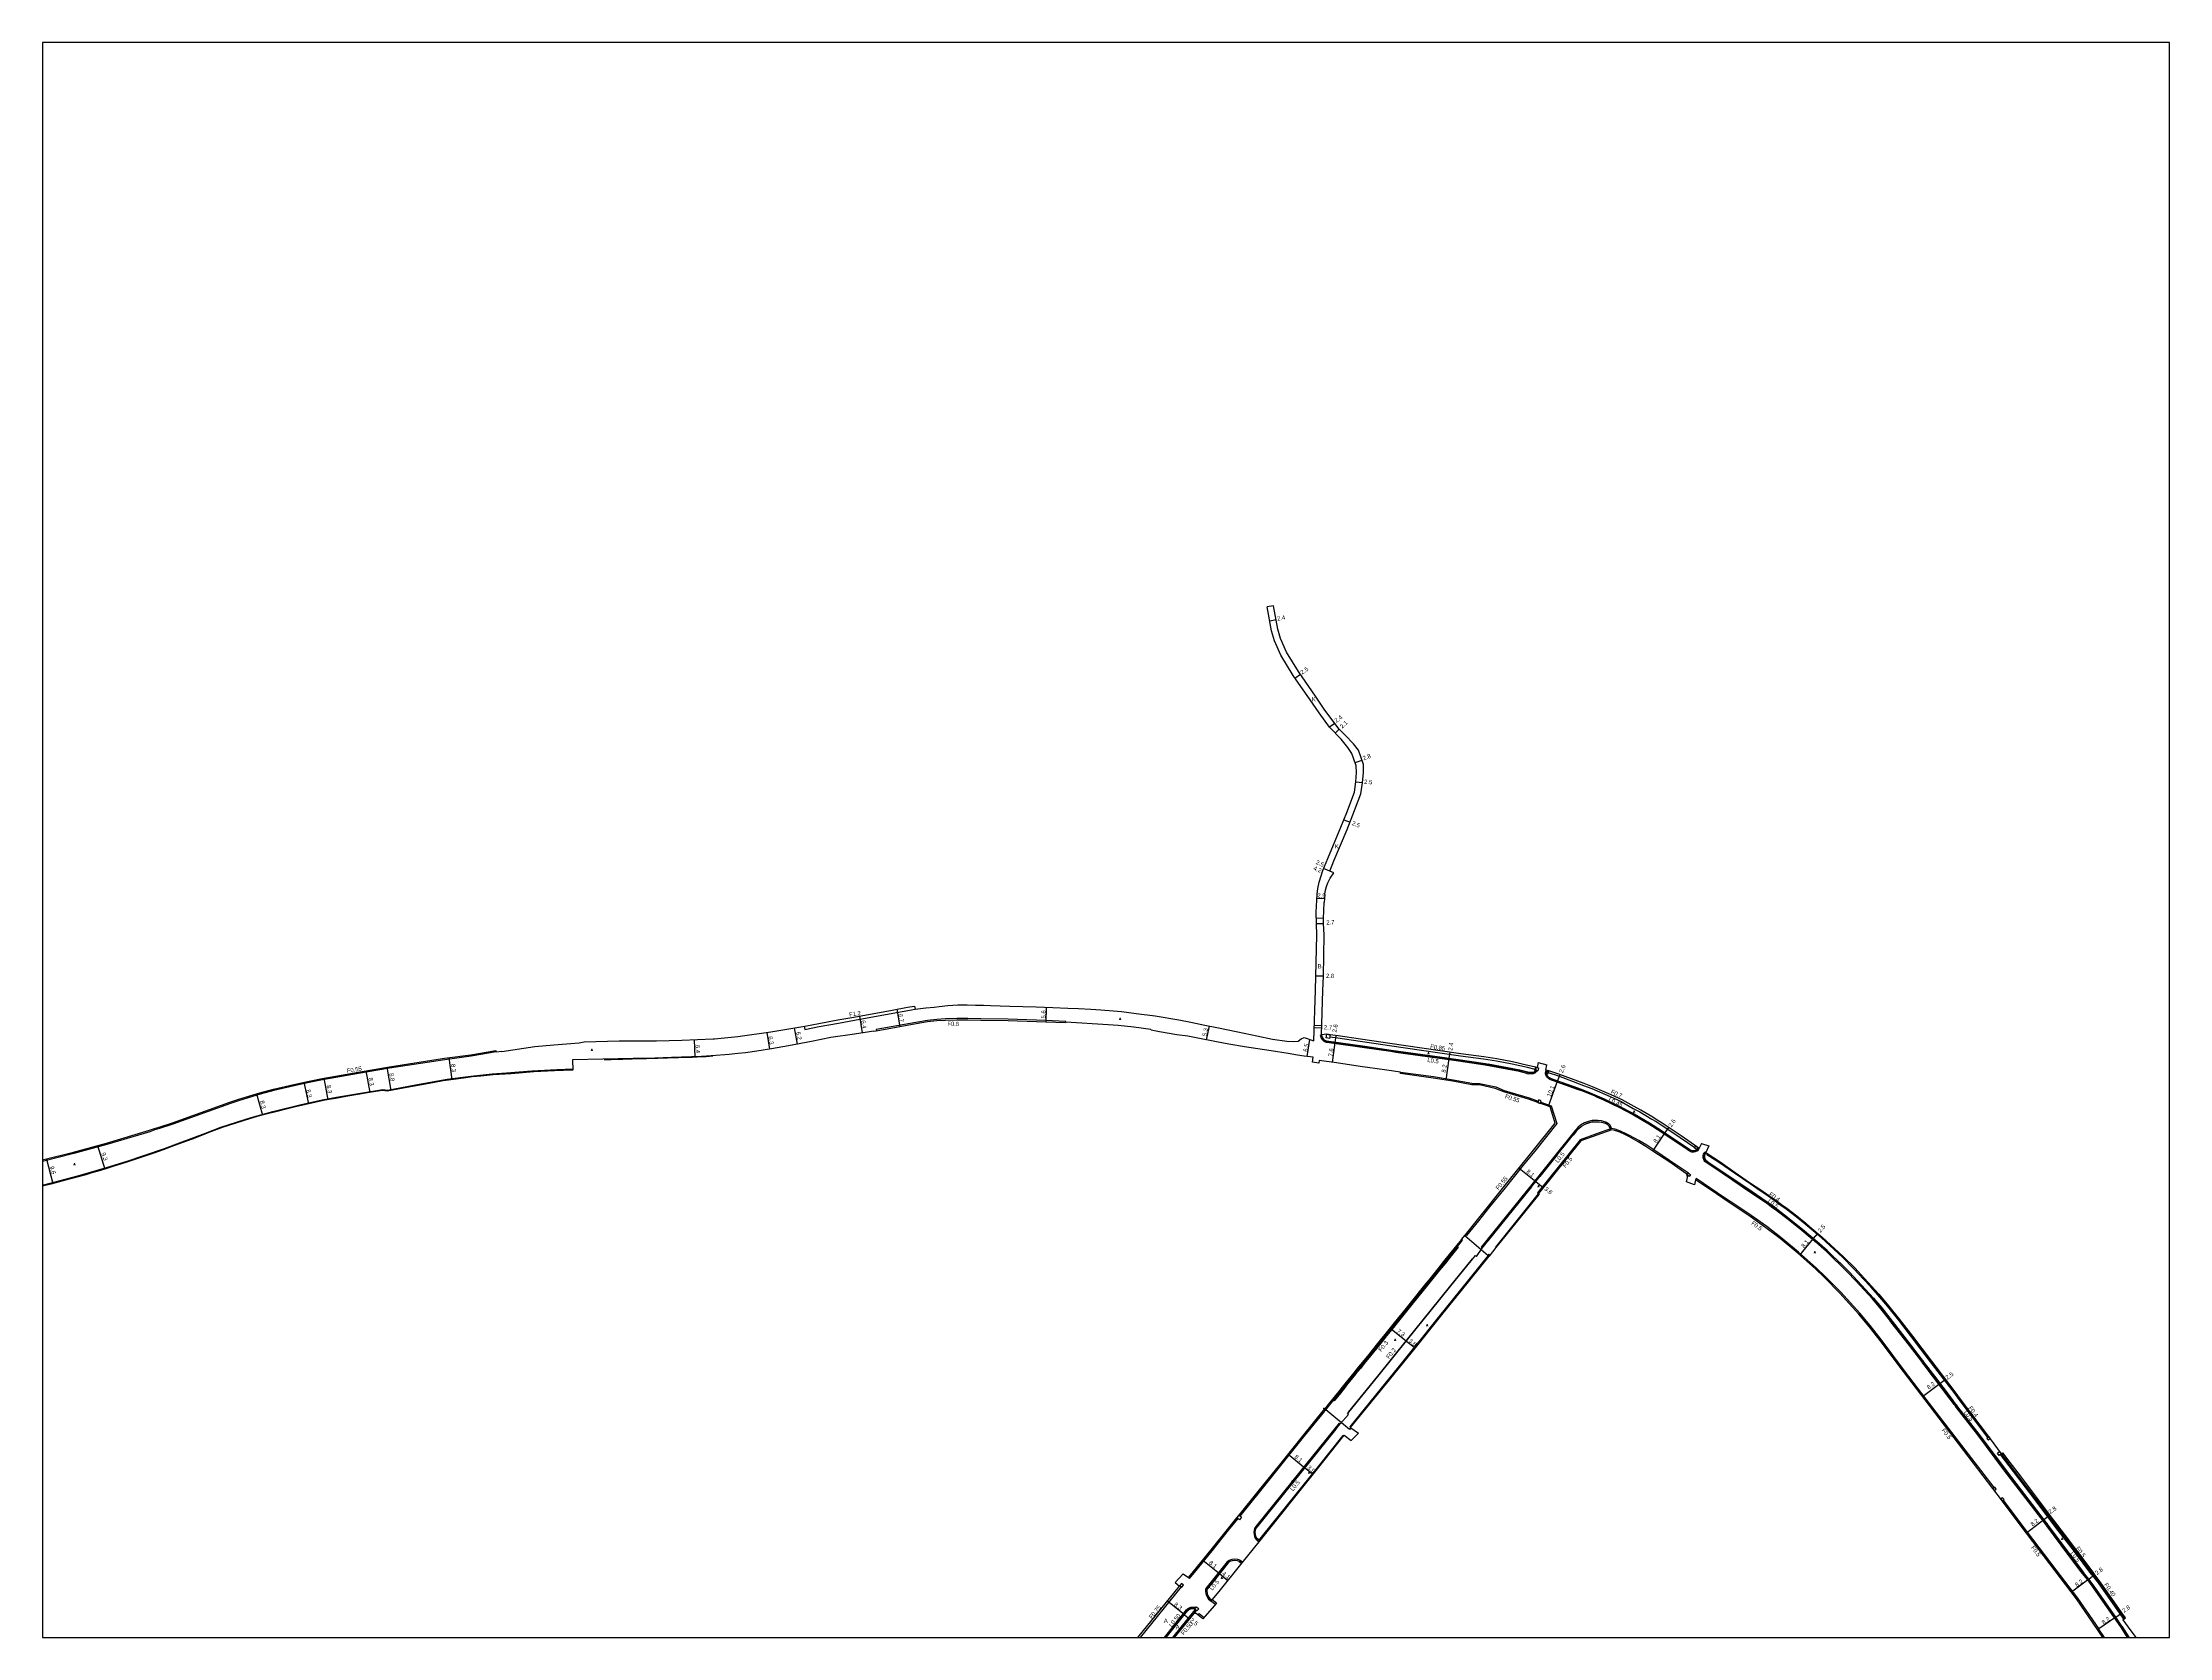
# Model space of a CAD drawing. Header units: metres. Extents: x -4000 to -800, y -99000 to -96000.
# Drawn here: x -2400 to -1600, y -99000 to -98400 of the extents above; entities that cross this region are included whole.
import ezdxf

# ---------------------------------------------------------------- set-up
doc = ezdxf.new("R2010")
doc.units = ezdxf.units.M
doc.header["$LTSCALE"] = 2.5
for name, color, linetype in [('側溝・桝', 7, 'Continuous'), ('図郭', 7, 'Continuous'), ('幅員', 7, 'Continuous'), ('歩道・分離帯・安全施設', 7, 'Continuous'), ('舗装', 7, 'Continuous'), ('道路', 7, 'Continuous')]:
    doc.layers.add(name, color=color, linetype=linetype)
doc.styles.get("Standard").update_dxf_attribs({"font": ''})
doc.styles.add('YOKO_DECO', font='txt.shx', dxfattribs={"bigfont": 'extfont.shx'})
doc.styles.get('Standard').set_extended_font_data('@MS PGothic')

msp = doc.modelspace()

# ---------------------------------------------------------------- linework, layer by layer
at = {"layer": '側溝・桝'}
for points in [[(-2113.49, -98770.07), (-2113.27, -98771.24), (-2107.83, -98770.19), (-2100.63, -98768.88), (-2094.63, -98767.79), (-2080.21, -98765.15), (-2074.51, -98764.11), (-2071.77, -98763.62)], [(-2015.17, -98768.48), (-2015.16, -98768.24), (-2022.66, -98767.93), (-2036.84, -98767.45), (-2047.13, -98767.26), (-2051.95, -98767.2), (-2056.12, -98767.2), (-2060.37, -98767.29), (-2063.65, -98767.48), (-2067.19, -98767.88), (-2071.57, -98768.6), (-2086.47, -98771.3), (-2086.36, -98771.88)], [(-1919, -98773.25), (-1919.37, -98773.55)], [(-1915.89, -98776.32), (-1917.13, -98776.14), (-1917.37, -98776.05), (-1917.57, -98775.97), (-1917.75, -98775.87), (-1917.92, -98775.77), (-1918.19, -98775.57), (-1918.43, -98775.35), (-1918.62, -98775.14), (-1918.79, -98774.9), (-1918.92, -98774.68), (-1919.04, -98774.43), (-1919.13, -98774.19), (-1919.25, -98773.88), (-1919.37, -98773.55)], [(-1838.62, -98786.33), (-1841.47, -98785.64), (-1847.29, -98784.34), (-1853.18, -98783.15), (-1857.97, -98782.43), (-1866.6, -98781.26), (-1888.21, -98778.15), (-1904.37, -98775.82), (-1912.79, -98774.58), (-1915.8, -98774.12)], [(-2229.35, -98779.73), (-2238.84, -98781.35), (-2248.72, -98782.65), (-2269.45, -98785.87), (-2281.17, -98787.83), (-2289.7, -98789.36), (-2294.67, -98790.27), (-2299.66, -98791.27), (-2305.38, -98792.46), (-2313.04, -98794.29), (-2318.15, -98795.67), (-2325.96, -98797.99), (-2329.35, -98799.12), (-2350.96, -98806.96), (-2356, -98808.58), (-2357.71, -98809.07), (-2359.64, -98809.73), (-2375.84, -98814.56), (-2388.17, -98817.9), (-2400, -98820.94)], [(-1891.64, -98779.79), (-1892.87, -98779.62), (-1902.77, -98778.21), (-1915.14, -98776.43)], [(-1866.5, -98783.33), (-1872.68, -98782.45), (-1884.53, -98780.77), (-1890.93, -98779.89)], [(-1841.66, -98787.78), (-1844.49, -98787.11), (-1857.34, -98784.67), (-1862.44, -98783.91), (-1865.8, -98783.43)], [(-1889.2, -98787.28), (-1876.81, -98789), (-1869.39, -98790.24), (-1862.36, -98791.52), (-1859.49, -98791.56), (-1853.43, -98792.9), (-1850.2, -98794.21), (-1840.87, -98797.03), (-1837.42, -98798.25)], [(-1837.88, -98786.73), (-1838.04, -98787.03), (-1838.73, -98787.69), (-1839.37, -98787.99), (-1840.22, -98787.99), (-1840.9, -98787.95)], [(-1832.38, -98790.34), (-1833.06, -98790.1), (-1833.41, -98789.88), (-1833.71, -98789.64), (-1833.84, -98789.5), (-1834.01, -98789.32), (-1834.12, -98789.17), (-1834.26, -98788.96), (-1834.41, -98788.69), (-1834.55, -98788.36), (-1834.63, -98788.14), (-1834.74, -98787.63)], [(-1833.66, -98787.47), (-1829.83, -98788.66), (-1820.34, -98792.31), (-1817.24, -98793.48), (-1810.31, -98796.5), (-1806.24, -98798.39), (-1801.66, -98800.95), (-1799.2, -98802.28), (-1794.64, -98804.96), (-1793.05, -98805.95), (-1791.24, -98807.11), (-1788.27, -98809.08), (-1784.09, -98811.94), (-1778.57, -98815.74)], [(-1816.07, -98796.39), (-1817.91, -98795.59), (-1820.68, -98794.54), (-1822.66, -98793.81), (-1831.67, -98790.6)], [(-1836.47, -98798.58), (-1832.5, -98799.97), (-1830.41, -98806.62), (-1838.75, -98817.03), (-1843.08, -98822.35), (-1849.92, -98830.84), (-1855.7, -98838.03), (-1859.92, -98843.25), (-1864.38, -98848.84), (-1864.8, -98848.52)], [(-1798.22, -98805.55), (-1802.24, -98803.18), (-1806.75, -98800.78), (-1812.69, -98797.87), (-1815.39, -98796.69)], [(-1811.84, -98806.21), (-1812.1, -98806.11), (-1813.59, -98805.68), (-1814.97, -98805.47), (-1816.12, -98805.48), (-1817.2, -98805.57), (-1818.18, -98805.76), (-1819.28, -98806.13), (-1820.02, -98806.44), (-1821.47, -98807.28), (-1822.53, -98808.13), (-1823.38, -98809.11), (-1824.13, -98810.04)], [(-1809.82, -98808.53), (-1810.41, -98807.27), (-1810.69, -98806.91), (-1811.04, -98806.6), (-1811.24, -98806.48)], [(-1781.43, -98816.43), (-1791.29, -98809.82), (-1795.84, -98806.95), (-1797.6, -98805.91)], [(-1824.57, -98810.59), (-1830.67, -98818.18), (-1837.2, -98826.3), (-1858.88, -98853.18), (-1858.49, -98853.5)], [(-1780.92, -98825.38), (-1788.07, -98820.55), (-1793.6, -98816.82), (-1796.62, -98814.84), (-1799.62, -98813.07), (-1803.08, -98811.13), (-1804.33, -98810.5), (-1806.47, -98809.48), (-1808.46, -98808.82), (-1809.82, -98808.53), (-1815.54, -98810.57), (-1821.66, -98812.76), (-1837.76, -98832.67), (-1837.37, -98832.98)], [(-1776.87, -98815.98), (-1777.45, -98816.87), (-1777.81, -98817.09), (-1778.09, -98817.22), (-1778.44, -98817.34), (-1778.87, -98817.43), (-1779.21, -98817.44), (-1779.66, -98817.39), (-1780.06, -98817.27), (-1780.66, -98816.94), (-1780.85, -98816.82)], [(-1764.71, -98827.77), (-1768.28, -98825.36), (-1773.54, -98821.84), (-1774.72, -98820.92), (-1774.97, -98820.56), (-1775.18, -98820.18), (-1775.33, -98819.68), (-1775.36, -98819.16), (-1775.34, -98818.66), (-1775.22, -98818.17), (-1775.05, -98817.8), (-1774.79, -98817.33), (-1774.4, -98817.59)], [(-1668.28, -98924.81), (-1679.47, -98910.03), (-1680.66, -98908.37), (-1688.2, -98898.5), (-1693.46, -98891.6), (-1697.02, -98886.91), (-1701.85, -98880.65), (-1705.94, -98875.54), (-1709.67, -98871.1), (-1712.37, -98868.11), (-1715.05, -98865.19), (-1718.69, -98861.27), (-1722.95, -98856.99), (-1730.93, -98849.69), (-1735.49, -98845.79), (-1737.08, -98844.47), (-1740.44, -98841.71), (-1744.21, -98838.86), (-1746.15, -98837.46), (-1748.33, -98835.86), (-1750.94, -98834.03), (-1753.92, -98831.94), (-1757.77, -98829.38), (-1763.61, -98825.39), (-1769.21, -98821.43), (-1774.04, -98818.4), (-1773.78, -98818)], [(-1781.48, -98825.65), (-1781.22, -98825.83)], [(-1665.96, -98943.64), (-1691.5, -98910.35), (-1699.6, -98899.68), (-1708.4, -98887.94), (-1712.58, -98882.7), (-1716.47, -98877.99), (-1723.59, -98870.14), (-1729.38, -98864.27), (-1732.83, -98860.91), (-1739.48, -98855.08), (-1746.16, -98849.58), (-1751.49, -98845.46), (-1757.35, -98841.26), (-1760.08, -98839.38), (-1765.29, -98835.96), (-1770.09, -98832.7), (-1777.99, -98827.39), (-1778.25, -98827.84)], [(-1748.16, -98839.19), (-1749.15, -98838.44), (-1751.62, -98836.68), (-1759.28, -98831.42), (-1762.68, -98829.14), (-1764.07, -98828.2)], [(-1732.57, -98851.67), (-1732.78, -98851.48), (-1738.29, -98846.84), (-1740.79, -98844.84), (-1743.96, -98842.34), (-1747.6, -98839.6)], [(-1867.79, -98852.98), (-1867.55, -98853.18), (-1870.21, -98856.44), (-1872.36, -98859.14), (-1874.53, -98861.82), (-1878.05, -98866.19), (-1879.03, -98867.41), (-1884.95, -98874.75), (-1886.97, -98877.26), (-1890.96, -98882.23), (-1891.4, -98882.77), (-1894.98, -98887.18), (-1895.68, -98888.06), (-1897.17, -98889.91), (-1900.52, -98894.06), (-1902.87, -98896.96), (-1904.33, -98898.77), (-1906.13, -98901.01), (-1909.52, -98905.14), (-1910.03, -98905.79), (-1911.84, -98908.11), (-1914.17, -98910.96), (-1914.41, -98910.77)], [(-1718.43, -98865.38), (-1720.71, -98862.9), (-1723.2, -98860.45), (-1727.02, -98856.75), (-1729.06, -98854.85), (-1732.01, -98852.17)], [(-1862.14, -98857.68), (-1862.29, -98857.56), (-1870.92, -98868.23), (-1877.7, -98876.61), (-1886.61, -98887.64), (-1897.94, -98901.65), (-1908.89, -98915.2), (-1908.73, -98915.34)], [(-1705.21, -98880.69), (-1708.62, -98876.31), (-1711.71, -98872.67), (-1717.96, -98865.88)], [(-1693.19, -98896.23), (-1697.82, -98890.18), (-1704.76, -98881.28)], [(-1680.65, -98912.78), (-1680.98, -98912.36), (-1682.53, -98910.3), (-1688.79, -98902.03), (-1692.28, -98897.42), (-1692.72, -98896.85)], [(-1949.55, -98954.31), (-1949.08, -98953.71), (-1942.31, -98945.34), (-1933.75, -98934.72), (-1925.68, -98924.69), (-1917.73, -98914.9), (-1918.16, -98914.56)], [(-1911.91, -98919.7), (-1912.31, -98919.38), (-1929.71, -98940.95)], [(-1662.31, -98936.91), (-1672.13, -98923.81), (-1680.22, -98913.34)], [(-1629.16, -98976.44), (-1636.15, -98967.11), (-1642.69, -98958.59), (-1650.83, -98947.75), (-1660.3, -98935.43), (-1663.51, -98931.13)], [(-1628.78, -98976.15), (-1635.77, -98966.82), (-1642.31, -98958.3), (-1650.45, -98947.45), (-1659.92, -98935.14), (-1663.13, -98930.84)], [(-1930.12, -98941.46), (-1943.68, -98958.27), (-1944.09, -98958.99), (-1944.27, -98959.67), (-1944.36, -98960.48), (-1944.33, -98961.17), (-1944.14, -98962), (-1943.85, -98962.69), (-1943.39, -98963.33)], [(-1646.56, -98957.47), (-1647.18, -98956.65), (-1659.85, -98940.18), (-1661.87, -98937.5)], [(-1627.02, -98996.97), (-1626.58, -98996.66), (-1634.49, -98985.25), (-1642.61, -98974.52), (-1655.72, -98957.25), (-1662.42, -98948.3)], [(-1968.94, -98977.45), (-1968.55, -98977.77), (-1966.7, -98975.53), (-1960.11, -98967.4), (-1953.88, -98959.69), (-1950.34, -98955.29), (-1950.29, -98955.24)], [(-1633.16, -98975.33), (-1638.24, -98968.61), (-1646.12, -98958.06)], [(-1942.84, -98963.72), (-1942.82, -98963.74), (-1942.42, -98964.01)], [(-1949.59, -98970.99), (-1949.64, -98970.96), (-1950.37, -98970.68), (-1951.49, -98970.55), (-1952.71, -98970.66), (-1953.71, -98971.01), (-1954.37, -98971.49), (-1962.49, -98981.6), (-1962.58, -98981.98), (-1962.57, -98982.68), (-1962.49, -98983.46), (-1962.26, -98984.22), (-1961.86, -98984.99), (-1961.39, -98985.63), (-1960.82, -98986.14), (-1960.59, -98986.31)], [(-1948.65, -98971.72), (-1949.08, -98971.33), (-1949.1, -98971.32)], [(-1618.26, -98996.01), (-1620.64, -98992.65), (-1628.77, -98980.97), (-1630.75, -98978.36), (-1632.73, -98975.89)], [(-1987.03, -99000), (-1971.63, -98980.93)], [(-1617.17, -98993.07), (-1618.51, -98991.15), (-1626.67, -98979.45), (-1629.1, -98976.39)], [(-1616.84, -98992.84), (-1618.19, -98990.92), (-1626.34, -98979.21), (-1628.78, -98976.15)], [(-1974.82, -99000), (-1966.4, -98989.57)], [(-1966.89, -98990.98), (-1966.01, -98989.88)], [(-1965.42, -98991.51), (-1964.94, -98991), (-1963.09, -98992.53)], [(-1958.86, -98987.6), (-1960.59, -98986.31), (-1960.24, -98985.94)], [(-1615.78, -99000), (-1618.26, -98996.01)]]:
    msp.add_lwpolyline(points, dxfattribs=at)
for points in [[(-1917.15, -98774.42), (-1916.94, -98773.06), (-1915.67, -98773.26), (-1915.88, -98774.62)], [(-1915.07, -98775.95), (-1915.14, -98776.43), (-1915.89, -98776.32), (-1915.82, -98775.84)], [(-1890.86, -98779.41), (-1890.93, -98779.89), (-1891.64, -98779.79), (-1891.57, -98779.31)], [(-1865.73, -98782.96), (-1865.8, -98783.43), (-1866.5, -98783.33), (-1866.43, -98782.86)], [(-1841.55, -98787.3), (-1841.66, -98787.78), (-1840.9, -98787.95), (-1840.79, -98787.48)], [(-1837.27, -98785.75), (-1837.58, -98786.82), (-1838.67, -98786.51), (-1838.37, -98785.44)], [(-1834.54, -98786.54), (-1834.86, -98787.59), (-1833.79, -98787.91), (-1833.48, -98786.85)], [(-1831.67, -98790.6), (-1832.38, -98790.34), (-1832.24, -98789.92), (-1831.53, -98790.18)], [(-1836.65, -98799.09), (-1836.29, -98798.08), (-1837.24, -98797.75), (-1837.6, -98798.76)], [(-1815.21, -98796.29), (-1815.39, -98796.69), (-1816.07, -98796.39), (-1815.89, -98795.99)], [(-1811.24, -98806.48), (-1811.46, -98806.94), (-1812.05, -98806.67), (-1811.84, -98806.21)], [(-1797.37, -98805.53), (-1797.6, -98805.91), (-1798.22, -98805.55), (-1798, -98805.17)], [(-1824.57, -98810.59), (-1824.17, -98810.89), (-1823.72, -98810.34), (-1824.13, -98810.04)], [(-1778.15, -98815.14), (-1777.4, -98815.65), (-1777.89, -98816.41), (-1778.67, -98815.88)], [(-1780.61, -98816.45), (-1780.85, -98816.82), (-1781.43, -98816.43), (-1781.18, -98816.06)], [(-1781.42, -98826.11), (-1780.92, -98825.38), (-1780.19, -98825.88), (-1780.69, -98826.61)], [(-1763.8, -98827.8), (-1764.07, -98828.2), (-1764.71, -98827.77), (-1764.43, -98827.37)], [(-1747.31, -98839.21), (-1747.6, -98839.6), (-1748.16, -98839.19), (-1747.86, -98838.8)], [(-1731.68, -98851.81), (-1732.01, -98852.17), (-1732.57, -98851.67), (-1732.24, -98851.31)], [(-1717.6, -98865.55), (-1717.96, -98865.88), (-1718.43, -98865.38), (-1718.07, -98865.04)], [(-1704.37, -98880.98), (-1704.76, -98881.28), (-1705.21, -98880.69), (-1704.82, -98880.39)], [(-1692.33, -98896.56), (-1692.72, -98896.85), (-1693.19, -98896.23), (-1692.8, -98895.93)], [(-1680.26, -98912.48), (-1679.83, -98913.04), (-1680.22, -98913.34), (-1680.65, -98912.78)], [(-1667.96, -98924.57), (-1667.42, -98925.29), (-1668.1, -98925.8), (-1668.64, -98925.09)], [(-1663.92, -98930.01), (-1663.24, -98930.93), (-1664.06, -98931.54), (-1664.74, -98930.62)], [(-1929.73, -98941.78), (-1930.12, -98941.46), (-1929.71, -98940.95), (-1929.31, -98941.27)], [(-1665.86, -98944.7), (-1665.19, -98944.19), (-1665.74, -98943.47), (-1666.41, -98943.98)], [(-1661.92, -98936.61), (-1661.47, -98937.2), (-1661.87, -98937.5), (-1662.31, -98936.91)], [(-1662.86, -98948.63), (-1662.2, -98948.13), (-1662.75, -98947.41), (-1663.41, -98947.9)], [(-1950.69, -98954.92), (-1949.95, -98953.99), (-1948.99, -98954.76), (-1949.73, -98955.69)], [(-1646.17, -98957.18), (-1645.73, -98957.76), (-1646.12, -98958.06), (-1646.56, -98957.47)], [(-1943.07, -98962.9), (-1943.39, -98963.33), (-1942.84, -98963.72), (-1942.54, -98963.31)], [(-1949.1, -98971.32), (-1949.59, -98970.99), (-1949.89, -98971.42), (-1949.39, -98971.75)], [(-1632.34, -98975.59), (-1632.73, -98975.89), (-1633.16, -98975.33), (-1632.76, -98975.03)]]:
    msp.add_lwpolyline(points, close=True, dxfattribs=at)
at = {"layer": '側溝・桝', "flags": 128}
for points in [[(-1972.41, -98980.7), (-1972.22, -98980.46)], [(-1629.16, -98976.44), (-1628.78, -98976.15)]]:
    msp.add_lwpolyline(points, dxfattribs=at)
at = {"layer": '側溝・桝', "linetype": 'Continuous'}
for points in [[(-1971.59, -98979.68), (-1972.22, -98980.46), (-1971.44, -98981.09), (-1970.81, -98980.31)], [(-1965.82, -98990.04), (-1966.67, -98989.34), (-1965.98, -98988.49), (-1965.13, -98989.18)]]:
    msp.add_lwpolyline(points, close=True, dxfattribs=at)
msp.add_lwpolyline([(-1978.03, -99000), (-1969.68, -98989.66), (-1969.65, -98989.62), (-1969.62, -98989.58), (-1969.58, -98989.54), (-1969.55, -98989.5), (-1969.51, -98989.46), (-1969.47, -98989.43), (-1969.44, -98989.39), (-1969.4, -98989.35), (-1969.36, -98989.32), (-1969.32, -98989.28), (-1969.28, -98989.25), (-1969.24, -98989.21), (-1969.2, -98989.18), (-1969.16, -98989.15), (-1969.12, -98989.12), (-1969.07, -98989.09), (-1969.03, -98989.06), (-1968.99, -98989.03), (-1968.94, -98989), (-1968.9, -98988.97), (-1968.85, -98988.95), (-1968.81, -98988.92), (-1968.76, -98988.9), (-1968.71, -98988.87), (-1968.67, -98988.85), (-1968.62, -98988.83), (-1968.57, -98988.8), (-1968.52, -98988.78), (-1968.48, -98988.76), (-1968.43, -98988.74), (-1968.38, -98988.73), (-1968.33, -98988.71), (-1968.28, -98988.69), (-1968.23, -98988.67), (-1968.18, -98988.66), (-1968.13, -98988.65), (-1968.08, -98988.63), (-1968.03, -98988.62), (-1967.98, -98988.61), (-1967.93, -98988.6), (-1967.87, -98988.59), (-1967.82, -98988.58), (-1967.77, -98988.57), (-1967.72, -98988.57), (-1967.67, -98988.56), (-1967.61, -98988.55), (-1967.56, -98988.55), (-1967.51, -98988.55), (-1967.46, -98988.54), (-1967.41, -98988.54), (-1967.35, -98988.54), (-1967.3, -98988.54), (-1967.25, -98988.54), (-1967.2, -98988.55), (-1967.14, -98988.55), (-1967.09, -98988.55), (-1967.04, -98988.56), (-1966.99, -98988.56), (-1966.94, -98988.57), (-1966.88, -98988.58), (-1966.83, -98988.59), (-1966.78, -98988.6), (-1966.73, -98988.61), (-1966.68, -98988.62), (-1966.63, -98988.63), (-1966.58, -98988.64), (-1966.53, -98988.66), (-1966.48, -98988.67), (-1966.43, -98988.69), (-1966.2, -98988.76)], dxfattribs=at)
at = {"layer": '図郭'}
msp.add_lwpolyline([(-2400, -99000), (-1600, -99000), (-1600, -98400), (-2400, -98400)], close=True, dxfattribs=at)
at = {"layer": '幅員'}
for points in [[(-1936.04, -98617.22), (-1938.4, -98617.65)], [(-1928.93, -98639.09), (-1926.88, -98637.66)], [(-1913.99, -98656.21), (-1915.94, -98657.61)], [(-1913.76, -98659.83), (-1912.26, -98658.36)], [(-1906.33, -98670.87), (-1903.7, -98669.92)], [(-1903.53, -98678.44), (-1906.03, -98678.28)], [(-1910.53, -98692.4), (-1908.2, -98693.32)], [(-1915.87, -98711.74), (-1918.17, -98710.78)], [(-1914.3, -98712.4), (-1918.17, -98710.78)], [(-1920.71, -98721.85), (-1917.81, -98721.99)], [(-1920.82, -98731.44), (-1918.13, -98731.35)], [(-1918.23, -98751.27), (-1921.03, -98751.21)], [(-2092.73, -98766.24), (-2091.66, -98772.6)], [(-2078.73, -98763.68), (-2077.54, -98770.29)], [(-2022.51, -98762.93), (-2022.66, -98768.52)], [(-2154.95, -98775.12), (-2154.61, -98781.55)], [(-2127.6, -98772.42), (-2126.63, -98778.68)], [(-2117.26, -98770.71), (-2116.1, -98776.77)], [(-1962.15, -98775.16), (-1961.03, -98769.99)], [(-1924.29, -98781.41), (-1923.29, -98775.02)], [(-1918.91, -98770.79), (-1921.61, -98770.7)], [(-1913.76, -98776.14), (-1913.37, -98773.61)], [(-2247.19, -98781.89), (-2246.02, -98790.15)], [(-1914.84, -98783.66), (-1913.76, -98776.14)], [(-1872.09, -98790.34), (-1870.93, -98782.22)], [(-1870.93, -98782.22), (-1870.58, -98779.81)], [(-2301.72, -98791.14), (-2299.99, -98799.26)], [(-2294.14, -98789.62), (-2292.72, -98797.75)], [(-2278.35, -98786.8), (-2276.92, -98794.98)], [(-2270.53, -98785.5), (-2268.94, -98794.19)], [(-1833.53, -98800.19), (-1830.13, -98790.68)], [(-1830.13, -98790.68), (-1829.21, -98788.21)], [(-2319.47, -98795.49), (-2317.3, -98803.51)], [(-2379.33, -98814.94), (-2376.54, -98823.77)], [(-1794.27, -98817.01), (-1789.78, -98810.3)], [(-1789.78, -98810.3), (-1788.35, -98808.15)], [(-2398.55, -98820.01), (-2396.07, -98829.27)], [(-1844.62, -98823.41), (-1838.32, -98828.49)], [(-1838.32, -98828.49), (-1835.55, -98830.73)], [(-1739.03, -98856.14), (-1733.83, -98849.95)], [(-1733.83, -98849.95), (-1732.22, -98848.06)], [(-1892.7, -98883.88), (-1887.01, -98888.48)], [(-1887.01, -98888.48), (-1884.08, -98890.85)], [(-1686.35, -98904.44), (-1684.33, -98902.9)], [(-1692.87, -98909.37), (-1686.35, -98904.44)], [(-1931.46, -98931.07), (-1925.18, -98936.14)], [(-1925.18, -98936.14), (-1922.09, -98938.6)], [(-1653.8, -98960.68), (-1647.3, -98955.68)], [(-1647.3, -98955.68), (-1645.07, -98953.98)], [(-1963.61, -98970.92), (-1957.31, -98975.98)], [(-1957.31, -98975.98), (-1954.12, -98978.51)]]:
    msp.add_lwpolyline(points, dxfattribs=at)
at = {"layer": '幅員', "flags": 128}
for points in [[(-1630.35, -98978.05), (-1636.9, -98982.99)], [(-1630.35, -98978.05), (-1628.14, -98976.36)], [(-1970.5, -98991.47), (-1976.92, -98986.29)], [(-1970.5, -98991.47), (-1968.56, -98993.04)], [(-1620.23, -98992.36), (-1617.95, -98990.75)], [(-1620.23, -98992.36), (-1626.97, -98997.05)]]:
    msp.add_lwpolyline(points, dxfattribs=at)
at = {"layer": '歩道・分離帯・安全施設'}
for points in [[(-1838.35, -98786.6), (-1838.43, -98786.73), (-1839, -98787.29), (-1839.48, -98787.51), (-1840.2, -98787.51), (-1840.79, -98787.48), (-1844.39, -98786.64), (-1857.26, -98784.2), (-1862.37, -98783.44), (-1872.62, -98781.98), (-1884.47, -98780.29), (-1892.8, -98779.14), (-1902.7, -98777.73), (-1917.02, -98775.67), (-1917.2, -98775.61), (-1917.36, -98775.53), (-1917.52, -98775.45), (-1917.66, -98775.37), (-1917.89, -98775.2), (-1918.09, -98775.01), (-1918.25, -98774.83), (-1918.39, -98774.64), (-1918.5, -98774.45), (-1918.6, -98774.24), (-1918.67, -98774.04), (-1918.78, -98773.8), (-1918.94, -98773.39), (-1919, -98773.25)], [(-1919, -98773.25), (-1918.94, -98773.39), (-1918.78, -98773.8), (-1918.67, -98774.04), (-1918.6, -98774.24), (-1918.5, -98774.45), (-1918.39, -98774.64), (-1918.25, -98774.83), (-1918.09, -98775.01), (-1917.89, -98775.2), (-1917.66, -98775.37), (-1917.52, -98775.45), (-1917.36, -98775.53), (-1917.2, -98775.61), (-1917.02, -98775.67), (-1902.7, -98777.73), (-1892.8, -98779.14), (-1884.47, -98780.29), (-1872.62, -98781.98), (-1862.37, -98783.44), (-1857.26, -98784.2), (-1844.39, -98786.64), (-1840.79, -98787.48), (-1840.2, -98787.51), (-1839.48, -98787.51), (-1839, -98787.29), (-1838.43, -98786.73), (-1838.35, -98786.6), (-1838.05, -98785.53)], [(-2188.76, -98782.61), (-2187.6, -98782.58), (-2186.1, -98782.55), (-2184.66, -98782.51), (-2183.24, -98782.45), (-2181.77, -98782.4), (-2180.28, -98782.35), (-2178.2, -98782.3), (-2175.64, -98782.22), (-2174.21, -98782.17), (-2172.79, -98782.14), (-2171.44, -98782.12), (-2170.05, -98782.07), (-2168.63, -98782.03), (-2167.25, -98781.98), (-2166.49, -98781.97), (-2165.73, -98781.94), (-2164.94, -98781.93), (-2163, -98781.87), (-2160.82, -98781.79), (-2158.9, -98781.74), (-2155.71, -98781.64), (-2151.83, -98781.49), (-2150.35, -98781.41), (-2147.86, -98781.25)], [(-1913.33, -98776.2), (-1905.48, -98777.33)], [(-1898.97, -98778.26), (-1898.26, -98778.36)], [(-1888.77, -98779.7), (-1888.09, -98779.79)], [(-1877.35, -98781.3), (-1876, -98781.49)], [(-2400, -98829.85), (-2399.47, -98829.72), (-2386.74, -98826.39), (-2375.97, -98823.26), (-2368.13, -98820.78), (-2361.95, -98818.75), (-2354.15, -98816.04), (-2348.54, -98813.97), (-2338.68, -98810.24), (-2332.93, -98808.03), (-2326.7, -98805.97), (-2321.5, -98804.38), (-2313.33, -98802.14), (-2302.77, -98799.49), (-2294.79, -98797.77), (-2289.48, -98796.8), (-2280.36, -98795.23), (-2272.03, -98793.86), (-2270.3, -98794.07), (-2259.77, -98792.16), (-2247.79, -98790.03), (-2238.86, -98788.84), (-2230.89, -98787.97), (-2225.52, -98787.54), (-2215.96, -98786.88), (-2206.56, -98786.35), (-2200.26, -98786.14)], [(-1844.39, -98786.64), (-1856.25, -98784.39)], [(-1777.25, -98815.75), (-1777.76, -98816.54), (-1778.02, -98816.7), (-1778.25, -98816.81), (-1778.55, -98816.91), (-1778.92, -98816.98), (-1779.2, -98816.99), (-1779.57, -98816.96), (-1779.89, -98816.86), (-1780.43, -98816.56), (-1791.04, -98809.45), (-1795.6, -98806.57), (-1802.02, -98802.8), (-1806.55, -98800.38), (-1812.5, -98797.47), (-1817.74, -98795.18), (-1820.53, -98794.13), (-1822.51, -98793.4), (-1832.86, -98789.7), (-1833.15, -98789.52), (-1833.41, -98789.3), (-1833.52, -98789.19), (-1833.66, -98789.03), (-1833.76, -98788.91), (-1833.89, -98788.73), (-1834.01, -98788.5), (-1834.14, -98788.21), (-1834.2, -98788.02), (-1834.26, -98787.77), (-1833.94, -98786.72)], [(-1777.25, -98815.75), (-1777.76, -98816.54), (-1778.02, -98816.7), (-1778.25, -98816.81), (-1778.55, -98816.91), (-1778.92, -98816.98), (-1779.2, -98816.99), (-1779.57, -98816.96), (-1779.89, -98816.86), (-1780.43, -98816.56), (-1791.04, -98809.45), (-1795.6, -98806.57), (-1802.02, -98802.8), (-1806.55, -98800.38), (-1812.5, -98797.47), (-1817.74, -98795.18), (-1820.53, -98794.13), (-1822.51, -98793.4), (-1832.86, -98789.7), (-1833.15, -98789.52), (-1833.41, -98789.3), (-1833.52, -98789.19), (-1833.66, -98789.03), (-1833.76, -98788.91), (-1833.89, -98788.73), (-1834.01, -98788.5), (-1834.14, -98788.21), (-1834.2, -98788.02), (-1834.26, -98787.77)], [(-1828.55, -98791.24), (-1822.51, -98793.4), (-1820.53, -98794.13), (-1819.96, -98794.34)], [(-1942.1, -98963.62), (-1942.55, -98963.31), (-1943.11, -98962.87), (-1943.41, -98962.43), (-1943.66, -98961.84), (-1943.83, -98961.1), (-1943.85, -98960.5), (-1943.77, -98959.76), (-1943.61, -98959.18), (-1943.26, -98958.55), (-1911.91, -98919.69), (-1908.83, -98916.17), (-1909.17, -98915.89), (-1897.77, -98901.78), (-1886.44, -98887.78), (-1877.53, -98876.74), (-1870.75, -98868.36), (-1861.08, -98856.36), (-1860.67, -98856.67), (-1858.5, -98853.51), (-1836.81, -98826.62), (-1830.28, -98818.49), (-1823, -98809.43), (-1822.18, -98808.5), (-1821.19, -98807.7), (-1819.79, -98806.9), (-1819.1, -98806.6), (-1818.05, -98806.25), (-1817.13, -98806.07), (-1816.09, -98805.98), (-1814.95, -98805.99), (-1814.32, -98806.06), (-1813.67, -98806.18), (-1812.24, -98806.58), (-1811.32, -98807.01), (-1811.06, -98807.25), (-1810.84, -98807.55), (-1810.31, -98808.7)], [(-1942.1, -98963.62), (-1942.55, -98963.31), (-1943.11, -98962.87), (-1943.41, -98962.43), (-1943.66, -98961.84), (-1943.83, -98961.1), (-1943.85, -98960.5), (-1943.77, -98959.76), (-1943.61, -98959.18), (-1943.26, -98958.55), (-1911.91, -98919.69), (-1908.83, -98916.17), (-1909.17, -98915.89), (-1897.77, -98901.78), (-1886.44, -98887.78), (-1877.53, -98876.74), (-1870.75, -98868.36), (-1861.08, -98856.36), (-1860.67, -98856.67), (-1858.5, -98853.51), (-1836.81, -98826.62), (-1830.28, -98818.49), (-1823, -98809.43), (-1822.18, -98808.5), (-1821.19, -98807.7), (-1819.79, -98806.9), (-1819.1, -98806.6), (-1818.05, -98806.25), (-1817.13, -98806.07), (-1816.09, -98805.98), (-1814.95, -98805.99), (-1814.32, -98806.06), (-1813.67, -98806.18), (-1812.24, -98806.58), (-1811.32, -98807.01), (-1811.06, -98807.25), (-1810.84, -98807.55), (-1810.31, -98808.7), (-1810.12, -98809.17)], [(-1816.95, -98806.06), (-1817.13, -98806.07), (-1818.05, -98806.25), (-1819.1, -98806.6), (-1819.79, -98806.9)], [(-1801.29, -98803.23), (-1796.08, -98806.29)], [(-1823, -98809.43), (-1824.17, -98810.89)], [(-1830.28, -98818.49), (-1836.81, -98826.62)], [(-1774.4, -98817.59), (-1774.62, -98818.04), (-1774.75, -98818.33), (-1774.85, -98818.72), (-1774.88, -98819.14), (-1774.84, -98819.59), (-1774.72, -98819.99), (-1774.54, -98820.32), (-1774.36, -98820.58), (-1773.25, -98821.45), (-1768.01, -98824.95), (-1762.41, -98828.73), (-1759.01, -98831.02), (-1751.34, -98836.28), (-1748.86, -98838.05), (-1743.66, -98841.95), (-1740.48, -98844.46), (-1737.98, -98846.47), (-1732.46, -98851.11), (-1728.73, -98854.48), (-1726.68, -98856.39), (-1722.86, -98860.1), (-1720.36, -98862.56), (-1711.34, -98872.35), (-1708.24, -98876), (-1697.44, -98889.88), (-1691.89, -98897.13), (-1688.4, -98901.74), (-1682.14, -98910.01), (-1680.59, -98912.06), (-1671.74, -98923.51), (-1659.46, -98939.88), (-1646.79, -98956.35), (-1637.84, -98968.31), (-1632.34, -98975.59)], [(-1632.34, -98975.59), (-1637.84, -98968.31), (-1646.79, -98956.35), (-1659.46, -98939.88), (-1671.74, -98923.51), (-1680.59, -98912.06), (-1682.14, -98910.01), (-1688.4, -98901.74), (-1691.89, -98897.13), (-1697.44, -98889.88), (-1708.24, -98876), (-1711.34, -98872.35), (-1720.36, -98862.56), (-1722.86, -98860.1), (-1726.68, -98856.39), (-1728.73, -98854.48), (-1732.46, -98851.11), (-1737.98, -98846.47), (-1740.48, -98844.46), (-1743.66, -98841.95), (-1748.86, -98838.05), (-1751.34, -98836.28), (-1759.01, -98831.02), (-1762.41, -98828.73), (-1768.01, -98824.95), (-1773.25, -98821.45), (-1774.36, -98820.58), (-1774.54, -98820.32), (-1774.72, -98819.99), (-1774.84, -98819.59), (-1774.88, -98819.14), (-1774.85, -98818.72), (-1774.75, -98818.33), (-1774.62, -98818.04), (-1774.4, -98817.59)], [(-1774.36, -98820.58), (-1773.25, -98821.45)], [(-1839.95, -98830.52), (-1856.32, -98850.82)], [(-1768.01, -98824.95), (-1762.77, -98828.49)], [(-1761.64, -98829.25), (-1760.16, -98830.24)], [(-1758.7, -98831.23), (-1752.11, -98835.75)], [(-1853.41, -98853.12), (-1837.31, -98833.17)], [(-1740.54, -98844.41), (-1740.48, -98844.46), (-1739.48, -98845.26)], [(-1737.63, -98846.76), (-1732.46, -98851.11)], [(-1866.1, -98850.45), (-1873.15, -98859.23), (-1883.19, -98871.66), (-1894.03, -98885.1), (-1900.84, -98893.53), (-1905.72, -98899.56), (-1912.08, -98907.44), (-1917.51, -98914.15)], [(-1909.17, -98915.89), (-1897.77, -98901.78), (-1886.44, -98887.78), (-1877.53, -98876.74), (-1870.75, -98868.36), (-1861.08, -98856.36)], [(-1908.18, -98920.86), (-1894.66, -98904.22), (-1883.66, -98890.59), (-1874.21, -98878.98), (-1866.4, -98869.18), (-1856.18, -98856.46)], [(-1726.73, -98856.34), (-1726.68, -98856.39), (-1723.22, -98859.74)], [(-1720.36, -98862.56), (-1711.34, -98872.35)], [(-1708.25, -98875.99), (-1708.24, -98876), (-1698.87, -98888.04)], [(-1691.89, -98897.13), (-1690.41, -98899.08)], [(-1687.87, -98902.43), (-1682.49, -98909.55)], [(-1632.34, -98975.59), (-1637.84, -98968.31), (-1646.79, -98956.35), (-1659.46, -98939.88), (-1671.74, -98923.51), (-1680.59, -98912.06)], [(-1913.5, -98921.67), (-1943.26, -98958.55)], [(-1942.54, -98963.56), (-1940.95, -98961.63), (-1920.12, -98935.71), (-1910.74, -98924.06)], [(-1948.97, -98972.12), (-1949.38, -98971.76), (-1949.9, -98971.41), (-1950.5, -98971.18), (-1951.53, -98971.03), (-1952.56, -98971.13), (-1953.46, -98971.47), (-1954.01, -98971.87), (-1962.01, -98981.84), (-1962.06, -98982.04), (-1962.06, -98982.65), (-1961.98, -98983.35), (-1961.77, -98984.03), (-1961.42, -98984.71), (-1961, -98985.28), (-1960.49, -98985.74), (-1960.24, -98985.94), (-1960.12, -98985.81)], [(-1948.97, -98972.12), (-1949.38, -98971.76), (-1949.9, -98971.41), (-1950.5, -98971.18), (-1951.53, -98971.03), (-1952.56, -98971.13), (-1953.46, -98971.47), (-1954.01, -98971.87), (-1962.01, -98981.84), (-1962.06, -98982.04), (-1962.06, -98982.65), (-1961.98, -98983.35), (-1961.77, -98984.03), (-1961.42, -98984.71), (-1961, -98985.28), (-1960.49, -98985.74), (-1960.24, -98985.94), (-1960.12, -98985.81)], [(-1954.01, -98971.87), (-1959.37, -98978.54)], [(-1617.86, -98995.73), (-1620.23, -98992.36), (-1628.37, -98980.68), (-1630.35, -98978.05), (-1632.34, -98975.59)], [(-1626.64, -98996.83), (-1624.57, -99000)], [(-1617.86, -98995.73), (-1615.31, -98999.83), (-1615.22, -99000)], [(-1615.22, -99000), (-1615.31, -98999.83), (-1617.86, -98995.73)]]:
    msp.add_lwpolyline(points, dxfattribs=at)
at = {"layer": '歩道・分離帯・安全施設', "linetype": 'Continuous'}
msp.add_lwpolyline([(-1977.39, -99000), (-1969.29, -98989.97), (-1969.27, -98989.94), (-1969.24, -98989.91), (-1969.21, -98989.87), (-1969.18, -98989.84), (-1969.15, -98989.81), (-1969.12, -98989.78), (-1969.09, -98989.75), (-1969.06, -98989.72), (-1969.02, -98989.69), (-1968.99, -98989.66), (-1968.96, -98989.63), (-1968.92, -98989.6), (-1968.89, -98989.58), (-1968.86, -98989.55), (-1968.82, -98989.52), (-1968.78, -98989.5), (-1968.75, -98989.47), (-1968.71, -98989.45), (-1968.68, -98989.42), (-1968.64, -98989.4), (-1968.6, -98989.38), (-1968.56, -98989.36), (-1968.53, -98989.34), (-1968.49, -98989.32), (-1968.45, -98989.3), (-1968.41, -98989.28), (-1968.37, -98989.26), (-1968.33, -98989.24), (-1968.29, -98989.23), (-1968.25, -98989.21), (-1968.21, -98989.19), (-1968.17, -98989.18), (-1968.12, -98989.17), (-1968.08, -98989.15), (-1968.04, -98989.14), (-1968, -98989.13), (-1967.96, -98989.12), (-1967.91, -98989.11), (-1967.87, -98989.1), (-1967.83, -98989.09), (-1967.79, -98989.08), (-1967.74, -98989.07), (-1967.7, -98989.07), (-1967.66, -98989.06), (-1967.61, -98989.06), (-1967.57, -98989.05), (-1967.53, -98989.05), (-1967.48, -98989.05), (-1967.44, -98989.04), (-1967.4, -98989.04), (-1967.35, -98989.04), (-1967.31, -98989.04), (-1967.26, -98989.04), (-1967.22, -98989.04), (-1967.18, -98989.05), (-1967.13, -98989.05), (-1967.09, -98989.05), (-1967.05, -98989.06), (-1967, -98989.07), (-1966.96, -98989.07), (-1966.92, -98989.08), (-1966.88, -98989.09), (-1966.83, -98989.1), (-1966.79, -98989.1), (-1966.75, -98989.11), (-1966.7, -98989.13), (-1966.66, -98989.14), (-1966.62, -98989.15), (-1966.58, -98989.16), (-1966.54, -98989.18)], dxfattribs=at)
at = {"layer": '歩道・分離帯・安全施設'}
for p in [(-1855.99, -98855.99, 91.86), (-1855.81, -98856.14, 91.87), (-1918.12, -98913.91, 91.9), (-1917.93, -98914.36, 91.88), (-1917.67, -98914.55, 91.89), (-1917.29, -98914.52, 91.9)]:
    msp.add_point(p, dxfattribs=at)
at = {"layer": '舗装'}
for points in [[(-1918.19, -98729.5), (-1920.89, -98729.4)], [(-1921.58, -98769.66), (-1918.88, -98769.75)], [(-1865.05, -98848.81), (-1856.24, -98856.29)], [(-1908.39, -98921.79), (-1917.32, -98914.42)]]:
    msp.add_lwpolyline(points, dxfattribs=at)
at = {"layer": '道路'}
for points in [[(-1937.02, -98611.88), (-1939.38, -98612.31)], [(-1929.62, -98638.1), (-1934.24, -98630.44), (-1936.57, -98625.09), (-1937.73, -98621.3), (-1939.38, -98612.31)], [(-1927.57, -98636.67), (-1932.11, -98629.34), (-1934.32, -98624.25), (-1935.39, -98620.73), (-1937.02, -98611.88)], [(-1921.77, -98775.49), (-1921.15, -98756.51), (-1920.68, -98735.74), (-1920.96, -98727.14), (-1920.63, -98720.36), (-1920.34, -98718.25), (-1919.86, -98715.92), (-1918.46, -98711.46), (-1916.56, -98706.94), (-1911.62, -98695.17), (-1909.43, -98689.62), (-1906.57, -98682), (-1906.01, -98678.08), (-1905.79, -98674.58), (-1905.89, -98672.11), (-1906.78, -98669.64), (-1907.53, -98667.4), (-1909.02, -98665.17), (-1911.58, -98662.05), (-1915.94, -98657.61), (-1919.87, -98652.14), (-1923.21, -98647.3), (-1929.62, -98638.1)], [(-1926.19, -98638.66), (-1927.57, -98636.67)], [(-1913.99, -98656.21), (-1917.91, -98650.76), (-1921.24, -98645.93), (-1926.19, -98638.66)], [(-1910.09, -98660.57), (-1912.26, -98658.36), (-1913.99, -98656.21)], [(-1903.53, -98678.44), (-1903.17, -98674.63), (-1903.11, -98671.56), (-1904.14, -98668.72), (-1904.99, -98666.16), (-1906.9, -98663.8), (-1910.09, -98660.57)], [(-1917.74, -98720.5), (-1917.58, -98719.39), (-1917.08, -98717.53), (-1916.51, -98716.14), (-1915.65, -98714.33), (-1914.3, -98712.4), (-1915.87, -98711.74), (-1914.26, -98707.9), (-1909.31, -98696.11), (-1907.1, -98690.52), (-1904.13, -98682.62), (-1903.53, -98678.44)], [(-1918.23, -98751.27), (-1917.98, -98735.73), (-1918.13, -98731.35), (-1918.19, -98729.5), (-1917.88, -98723.47)], [(-1917.74, -98720.5), (-1917.88, -98723.47)], [(-1918.45, -98756.59), (-1918.23, -98751.27)], [(-1919, -98773.25), (-1918.45, -98756.59)], [(-2400, -98820.38), (-2388.31, -98817.38), (-2375.99, -98814.03), (-2359.81, -98809.21), (-2357.88, -98808.55), (-2356.16, -98808.05), (-2351.13, -98806.44), (-2329.53, -98798.6), (-2326.12, -98797.47), (-2318.3, -98795.14), (-2313.18, -98793.76), (-2305.5, -98791.93), (-2299.77, -98790.73), (-2294.77, -98789.73), (-2289.8, -98788.82), (-2281.27, -98787.29), (-2269.54, -98785.33), (-2248.79, -98782.1), (-2238.92, -98780.8), (-2229.44, -98779.19), (-2229.35, -98779.73), (-2227.27, -98779.44), (-2227.25, -98779.55), (-2214.79, -98777.68), (-2207.66, -98777.05), (-2198.1, -98776.26), (-2196.3, -98775.94), (-2183.13, -98775.55), (-2177.12, -98775.59), (-2169.11, -98775.55), (-2159.51, -98775.34), (-2147.72, -98774.78), (-2147.22, -98774.76), (-2138.52, -98773.95), (-2126.12, -98772.21), (-2113.27, -98770.03), (-2108.04, -98769.03), (-2100.83, -98767.71), (-2094.83, -98766.62), (-2080.42, -98763.99), (-2074.71, -98762.94), (-2071.98, -98762.45), (-2071.77, -98763.62), (-2067.75, -98763.19), (-2064.67, -98762.83), (-2062.73, -98762.66), (-2059.46, -98762.31), (-2055.67, -98762.04), (-2055.03, -98762.04), (-2052.23, -98762.05), (-2049.04, -98762.1), (-2046.07, -98762.17), (-2043.4, -98762.25), (-2036.15, -98762.46), (-2031.23, -98762.61), (-2026.29, -98762.82), (-2020.04, -98763.01), (-2014.32, -98763.24), (-2010.39, -98763.43), (-2005.73, -98763.7), (-2001.99, -98763.94), (-1994.16, -98764.56), (-1993.14, -98764.68), (-1988.71, -98765.22), (-1981.46, -98766.18), (-1972.55, -98767.61), (-1968.1, -98768.52), (-1962.81, -98769.61), (-1958.25, -98770.59), (-1950.43, -98772.13), (-1943.3, -98773.67), (-1937.33, -98774.93), (-1932, -98775.73), (-1929.56, -98775.84), (-1927.77, -98775.66), (-1926.61, -98774.82), (-1925.51, -98774.33), (-1921.77, -98775.49)], [(-1922.38, -98783.55), (-1922.11, -98781.71), (-1925.42, -98781.26), (-1927.98, -98780.92), (-1931.52, -98780.28), (-1937.84, -98779.34), (-1947.86, -98777.85), (-1953.78, -98776.86), (-1958.39, -98775.89), (-1965.48, -98774.52), (-1969.21, -98773.85), (-1973.31, -98773.32), (-1979.92, -98772.19), (-1983.07, -98771.57), (-1983.14, -98771.31), (-1989.5, -98770.39), (-1995.38, -98769.73), (-1999.18, -98769.47), (-2015.17, -98768.48), (-2015.18, -98768.84), (-2022.66, -98768.52), (-2036.84, -98768.04), (-2047.12, -98767.85), (-2051.93, -98767.79), (-2056.09, -98767.79), (-2060.32, -98767.88), (-2063.58, -98768.07), (-2067.08, -98768.46), (-2071.44, -98769.18), (-2086.48, -98771.9), (-2087.44, -98772.08), (-2087.46, -98771.89), (-2088.92, -98772.14), (-2094.55, -98773.09), (-2103.56, -98774.32), (-2110.72, -98775.75), (-2119.41, -98777.4), (-2125.76, -98778.55), (-2131.39, -98779.43), (-2135.6, -98780.03), (-2138.49, -98780.33), (-2141.72, -98780.75), (-2148.34, -98781.24), (-2148.48, -98781.25), (-2152.12, -98781.42), (-2155.88, -98781.62), (-2163.43, -98781.85), (-2169.66, -98782.03), (-2177.79, -98782.23), (-2200.7, -98782.68), (-2200.58, -98786.56), (-2207.42, -98786.78), (-2215.23, -98787.2), (-2223.71, -98788), (-2230.52, -98788.34), (-2235.1, -98788.79), (-2238.38, -98789.15), (-2240.83, -98789.45), (-2244.37, -98789.92), (-2249.29, -98790.61), (-2253.24, -98791.36), (-2257.31, -98792.08), (-2260.89, -98792.69), (-2265.01, -98793.48), (-2270.37, -98794.46), (-2272.19, -98794.22), (-2277.05, -98795), (-2281.45, -98795.77), (-2285.17, -98796.42), (-2289.08, -98797.12), (-2293.74, -98797.93), (-2297.05, -98798.63), (-2300.98, -98799.47), (-2304.84, -98800.32), (-2307.91, -98801.07), (-2312.27, -98802.21), (-2315.36, -98802.99), (-2319.31, -98804.06), (-2324.1, -98805.52), (-2327.67, -98806.62), (-2332.08, -98808.05), (-2336.51, -98809.71), (-2339.9, -98811.05), (-2343.31, -98812.37), (-2347.66, -98813.95), (-2351.35, -98815.33), (-2354.65, -98816.53), (-2358.15, -98817.79), (-2359.26, -98818.16), (-2362.7, -98819.34), (-2366.79, -98820.68), (-2368.7, -98821.29), (-2373.21, -98822.71), (-2375.87, -98823.56), (-2378.22, -98824.3), (-2381.43, -98825.21), (-2383.69, -98825.93), (-2389.94, -98827.62), (-2396.89, -98829.49), (-2400, -98830.27)], [(-1838.37, -98785.44), (-1841.28, -98784.79), (-1847.11, -98783.49), (-1853.03, -98782.29), (-1857.85, -98781.57), (-1866.48, -98780.4), (-1888.08, -98777.29), (-1904.24, -98774.96), (-1912.66, -98773.72), (-1915.67, -98773.26), (-1916.94, -98773.06), (-1919, -98773.25)], [(-1919.95, -98783.9), (-1922.38, -98783.55)], [(-1889.27, -98787.82), (-1889.2, -98787.28), (-1895.27, -98786.44), (-1904.4, -98785.16), (-1913.31, -98783.87), (-1919.84, -98782.98), (-1919.95, -98783.9)], [(-1837.42, -98783.74), (-1837.8, -98785.6), (-1838.37, -98785.44)], [(-1837.42, -98783.74), (-1834.14, -98784.55)], [(-1971.01, -98976.12), (-1968.94, -98977.45), (-1967.1, -98975.21), (-1960.5, -98967.08), (-1954.28, -98959.37), (-1950.73, -98954.98), (-1949.47, -98953.39), (-1942.71, -98945.03), (-1934.14, -98934.41), (-1926.07, -98924.38), (-1917.77, -98914.07), (-1917.32, -98914.42), (-1915.44, -98912.02), (-1912.08, -98907.92), (-1909.77, -98904.94), (-1906.37, -98900.81), (-1903.11, -98896.76), (-1900.76, -98893.86), (-1897.41, -98889.72), (-1895.22, -98886.98), (-1891.2, -98882.04), (-1887.22, -98877.07), (-1882.95, -98871.78), (-1879.27, -98867.22), (-1874.77, -98861.63), (-1870.45, -98856.25), (-1865.85, -98850.59), (-1866.29, -98850.24), (-1864.8, -98848.52), (-1860.33, -98842.92), (-1856.12, -98837.7), (-1850.33, -98830.51), (-1843.49, -98822.01), (-1839.16, -98816.7), (-1831, -98806.51), (-1832.94, -98800.4), (-1841.04, -98797.55), (-1850.38, -98794.73), (-1853.59, -98793.43), (-1859.56, -98792.11), (-1862.41, -98792.06), (-1869.49, -98790.78), (-1876.89, -98789.54), (-1889.27, -98787.82)], [(-1776.01, -98814.18), (-1776.87, -98815.98), (-1777.4, -98815.65), (-1783.68, -98811.34), (-1787.86, -98808.48), (-1790.85, -98806.5), (-1792.66, -98805.34), (-1794.26, -98804.33), (-1798.84, -98801.65), (-1801.31, -98800.31), (-1805.91, -98797.74), (-1810.01, -98795.84), (-1816.96, -98792.8), (-1820.09, -98791.63), (-1829.63, -98788.05), (-1833.48, -98786.85), (-1834.54, -98786.54), (-1834.14, -98784.55)], [(-1781.71, -98828.55), (-1781.29, -98826.94), (-1781.42, -98826.11), (-1781.48, -98825.65), (-1788.36, -98820.98), (-1793.89, -98817.26), (-1796.9, -98815.29), (-1799.88, -98813.52), (-1803.32, -98811.6), (-1804.56, -98810.97), (-1806.67, -98809.97), (-1808.6, -98809.32), (-1809.79, -98809.05), (-1815.37, -98811.04), (-1821.36, -98813.19), (-1837.37, -98832.98), (-1837.08, -98833.22)], [(-1776.01, -98814.18), (-1773.3, -98815.03)], [(-1773.3, -98815.03), (-1774.4, -98817.59), (-1768.99, -98821.09), (-1763.38, -98825.05), (-1757.54, -98829.05), (-1753.69, -98831.61), (-1750.71, -98833.7), (-1748.09, -98835.53), (-1745.91, -98837.14), (-1743.97, -98838.54), (-1740.19, -98841.39), (-1736.82, -98844.15), (-1735.23, -98845.48), (-1730.66, -98849.38), (-1722.67, -98856.7), (-1718.4, -98861), (-1714.75, -98864.92), (-1712.07, -98867.84), (-1709.36, -98870.83), (-1705.63, -98875.29), (-1701.53, -98880.41), (-1696.7, -98886.67), (-1693.14, -98891.35), (-1687.88, -98898.25), (-1680.34, -98908.13), (-1679.15, -98909.79), (-1667.42, -98925.29)], [(-1778.7, -98829.67), (-1781.71, -98828.55)], [(-1625.01, -99000), (-1627.02, -98996.97), (-1635.01, -98985.49), (-1643.03, -98974.87), (-1655.76, -98958.09), (-1662.81, -98948.68), (-1691.9, -98910.65), (-1699.98, -98900), (-1708.79, -98888.25), (-1712.97, -98883.02), (-1716.85, -98878.32), (-1723.95, -98870.49), (-1729.73, -98864.63), (-1733.17, -98861.28), (-1739.8, -98855.46), (-1746.47, -98849.97), (-1751.79, -98845.89), (-1757.65, -98841.69), (-1760.37, -98839.82), (-1765.58, -98836.4), (-1770.38, -98833.13), (-1778.25, -98827.84), (-1778.7, -98829.67)], [(-1837.08, -98833.22), (-1838.29, -98834.7), (-1853.33, -98853.27), (-1855.88, -98856.58), (-1856.24, -98856.29), (-1866.63, -98869.23), (-1874.51, -98878.99), (-1884, -98890.76), (-1894.84, -98904.18), (-1908.33, -98920.77), (-1907.88, -98921.15), (-1905.03, -98923.2)], [(-1958.43, -98987.1), (-1960.12, -98985.81), (-1957.46, -98982.72), (-1950.84, -98974.38), (-1948.77, -98971.87), (-1942.42, -98964.01), (-1919.94, -98935.92), (-1910.44, -98923.91), (-1907.75, -98925.93)], [(-1907.75, -98925.93), (-1905.03, -98923.2)], [(-1667.42, -98925.29), (-1663.24, -98930.93), (-1662.76, -98930.57), (-1660.08, -98934.16), (-1656.21, -98939.24), (-1649.03, -98948.78), (-1643.74, -98955.72), (-1639.59, -98961.11), (-1635.35, -98966.79), (-1631.82, -98971.44), (-1628.47, -98975.92)], [(-1616.59, -98992.66), (-1617.94, -98990.75), (-1626.1, -98979.03), (-1628.47, -98975.92)], [(-1987.99, -99000), (-1972.41, -98980.7)], [(-1973.93, -98979.28), (-1971.01, -98976.12)], [(-1973.93, -98979.28), (-1972.41, -98980.7)], [(-1974.18, -99000), (-1966.89, -98990.98)], [(-1963.53, -98993.05), (-1966.09, -98990.96), (-1966.89, -98990.98)], [(-1958.43, -98987.1), (-1963.53, -98993.05)], [(-1617.55, -98993.34), (-1616.59, -98992.66)], [(-1617.55, -98993.34), (-1615.58, -98996.08), (-1612.62, -99000)]]:
    msp.add_lwpolyline(points, dxfattribs=at)
for points in [[(-1870.89, -98855.89), (-1873.05, -98858.59), (-1875.21, -98861.27), (-1878.73, -98865.65), (-1879.71, -98866.86), (-1885.63, -98874.2), (-1887.66, -98876.71), (-1891.64, -98881.68), (-1892.08, -98882.22), (-1895.66, -98886.63), (-1896.37, -98887.51), (-1897.85, -98889.36), (-1901.2, -98893.51), (-1903.55, -98896.41), (-1905.01, -98898.22), (-1906.81, -98900.45), (-1910.21, -98904.59), (-1910.72, -98905.25), (-1912.53, -98907.56), (-1915.88, -98911.67), (-1917.77, -98914.07), (-1917.32, -98914.42), (-1915.44, -98912.02), (-1912.08, -98907.92), (-1910.28, -98905.6), (-1909.77, -98904.94), (-1906.37, -98900.81), (-1904.57, -98898.58), (-1903.11, -98896.76), (-1900.76, -98893.86), (-1897.41, -98889.72), (-1895.92, -98887.86), (-1895.22, -98886.98), (-1891.64, -98882.58), (-1891.2, -98882.04), (-1887.22, -98877.07), (-1885.19, -98874.56), (-1879.27, -98867.22), (-1878.29, -98866), (-1874.77, -98861.63), (-1872.6, -98858.94), (-1870.45, -98856.25), (-1865.85, -98850.59), (-1866.29, -98850.24)], [(-1866.63, -98869.23), (-1874.51, -98878.99), (-1884, -98890.76), (-1894.84, -98904.18), (-1908.33, -98920.77), (-1907.88, -98921.15), (-1908.39, -98921.79), (-1917.32, -98914.42), (-1915.44, -98912.02), (-1912.08, -98907.92), (-1909.77, -98904.94), (-1906.37, -98900.81), (-1903.11, -98896.76), (-1900.76, -98893.86), (-1897.41, -98889.72), (-1895.22, -98886.98), (-1891.2, -98882.04), (-1887.22, -98877.07), (-1882.95, -98871.78), (-1879.27, -98867.22), (-1874.77, -98861.63), (-1870.45, -98856.25), (-1865.85, -98850.59), (-1866.29, -98850.24), (-1865.05, -98848.81), (-1856.24, -98856.29)], [(-1907.98, -98921.07), (-1894.48, -98904.48), (-1883.64, -98891.05), (-1874.14, -98879.28), (-1866.27, -98869.53), (-1855.88, -98856.58), (-1856.24, -98856.29), (-1866.63, -98869.23), (-1874.51, -98878.99), (-1884, -98890.76), (-1894.84, -98904.18), (-1908.33, -98920.77)]]:
    msp.add_lwpolyline(points, close=True, dxfattribs=at)

# ---------------------------------------------------------------- texts
at = {"layer": '側溝・桝'}
for s, rotation, p in [('F1.2', 9.59326, (-2096.46, -98766.53)), ('F0.6', 359, (-2059.67, -98769.92)), ('L0.5', 351.77598, (-1879.22, -98783.47)), ('F0.85', 352, (-1878.14, -98778.45)), ('F0.55', 9.59326, (-2285.41, -98787.65)), ('F0.55', 343, (-1850.11, -98797.14)), ('L0.45', 334, (-1811.15, -98798.13)), ('F0.7', 335, (-1810.3, -98795.22)), ('L0.5', 51, (-1830.04, -98821.58)), ('F0.5', 51, (-1827.2, -98823.43)), ('F0.55', 51, (-1852.36, -98831.79)), ('L0.5', 324, (-1751.25, -98836.12)), ('F0.4', 325, (-1750.82, -98833.62)), ('F0.5', 324, (-1757.45, -98844.47)), ('F0.3', 51, (-1896.49, -98892.66)), ('F0.2', 51, (-1893.55, -98895.34)), ('L0.5', 308, (-1677.5, -98915.41)), ('F0.4', 307, (-1675.72, -98913.7)), ('F0.5', 307, (-1685.79, -98922.09)), ('L0.5', 51, (-1929.67, -98945.08)), ('F0.5', 307, (-1652.21, -98966.22)), ('L0.5', 308, (-1637.4, -98968.43)), ('F0.5', 307, (-1635.36, -98966.53)), ('L0.5', 51, (-1960.01, -98982.42)), ('F0.40', 304.84733, (-1624.67, -98980.14)), ('F0.75', 51.07863, (-1982.77, -98993.13)), ('L0.50', 51.07863, (-1975.28, -98996.2)), ('F0.50', 51.07863, (-1970.74, -98999.28))]:
    msp.add_text(s, height=1.6, rotation=rotation, dxfattribs=at).set_placement(p)
at = {"layer": '幅員'}
for s, rotation, p in [('2.4', 10.42825, (-1935.51, -98617.56)), ('2.5', 34.85221, (-1926.21, -98637.79)), ('2.4', 35.70971, (-1913.37, -98655.97)), ('2.1', 44.49193, (-1911.1, -98658.18)), ('2.8', 19.86549, (-1903.1, -98670.07)), ('2.5', 356.34418, (-1902.94, -98678.86)), ('2.5', 338.42163, (-1907.67, -98694.29)), ('4.2', 337.23547, (-1922.15, -98711.18)), ('2.5', 337.23547, (-1921.22, -98708.97)), ('2.9', 357.19495, (-1920.52, -98721.6)), ('2.7', 1.87014, (-1917.11, -98731.83)), ('2.8', 358.72243, (-1917.28, -98751.88)), ('6.4', 280, (-2092.15, -98767.99)), ('6.7', 280, (-2078.1, -98765.61)), ('5.6', 88, (-2022.77, -98767.16)), ('6.3', 279, (-2127.02, -98773.96)), ('6.2', 281, (-2116.55, -98772.29)), ('5.3', 78, (-1962.23, -98773.94)), ('2.7', 358.11652, (-1918.06, -98771.24)), ('2.6', 81, (-1913.3, -98772.48)), ('6.4', 273, (-2154.4, -98777.12)), ('6.5', 81, (-1924.24, -98779.75)), ('7.6', 82, (-1914.81, -98781.53)), ('2.4', 82, (-1869.74, -98779.35)), ('8.3', 280, (-2277.41, -98789.54)), ('8.8', 280, (-2269.6, -98787.84)), ('8.3', 278, (-2246.4, -98784.36)), ('8.2', 82, (-1872.24, -98787.62)), ('2.6', 69, (-1828.15, -98787.81)), ('8.3', 285, (-2318.26, -98798.26)), ('8.3', 282, (-2300.83, -98794.03)), ('8.3', 280, (-2293.19, -98792.36)), ('10.1', 70, (-1832.69, -98796.78)), ('2.6', 56, (-1787.29, -98808.19)), ('8.1', 56, (-1792.93, -98814.16)), ('9.6', 285, (-2397.33, -98822.93)), ('9.3', 288, (-2377.93, -98817.85)), ('8.1', 321, (-1842.06, -98825.01)), ('3.6', 321, (-1835.26, -98831.54)), ('2.5', 50, (-1731.26, -98847.86)), ('8.1', 50, (-1737.47, -98853.61)), ('7.3', 321, (-1890.76, -98885)), ('3.8', 321, (-1886.34, -98888.68)), ('8.2', 37, (-1690.51, -98906.8)), ('2.5', 37, (-1683.51, -98903.1)), ('8.1', 321, (-1929.29, -98932.31)), ('3.9', 321, (-1924.44, -98936.32)), ('2.8', 37, (-1644.77, -98953.63)), ('8.2', 38, (-1651.47, -98958.29)), ('8.1', 321, (-1961.41, -98972.17)), ('4.1', 322, (-1956.49, -98976.29)), ('2.8', 37.34807, (-1627.28, -98976.6)), ('8.2', 37.05094, (-1634.8, -98981.09)), ('8.3', 321.07863, (-1974.56, -98987.88)), ('2.8', 35.15978, (-1617.1, -98990.79)), ('2.5', 321.07863, (-1968.54, -98993.81)), ('8.2', 34.84733, (-1624.8, -98995.23))]:
    msp.add_text(s, height=1.6, rotation=rotation, dxfattribs=at).set_placement(p)
at = {"layer": '舗装'}
for s, p in [('K', (-1922.55, -98647.81)), ('K', (-1913.92, -98703.19)), ('B', (-1920.4, -98748.31)), ('A', (-1978.26, -98994.51)), ('A', (-1973.79, -98996.91))]:
    msp.add_text(s, height=1.6, dxfattribs=at).set_placement(p)
at = {"layer": '舗装', "style": 'YOKO_DECO'}
for p in [(-1994.97, -98767.63, 90.26), (-2193.72, -98779.35, 91.82), (-1878.96, -98780.54, 89.6), (-1801.6, -98802.45, 88.81), (-2388.23, -98822.31, 95.52), (-1837.58, -98830.66, 89.75), (-1733.67, -98855.45, 87.98), (-1891.51, -98888.35, 92.38), (-1879.54, -98882.84, 92.39), (-1923.82, -98938.31, 90.33), (-1640.61, -98963.24, 87.44), (-1956.66, -98977.96, 89.05)]:
    msp.add_text('A', height=0.75, dxfattribs=at).set_placement(p)

doc.saveas('drawing.dxf')
